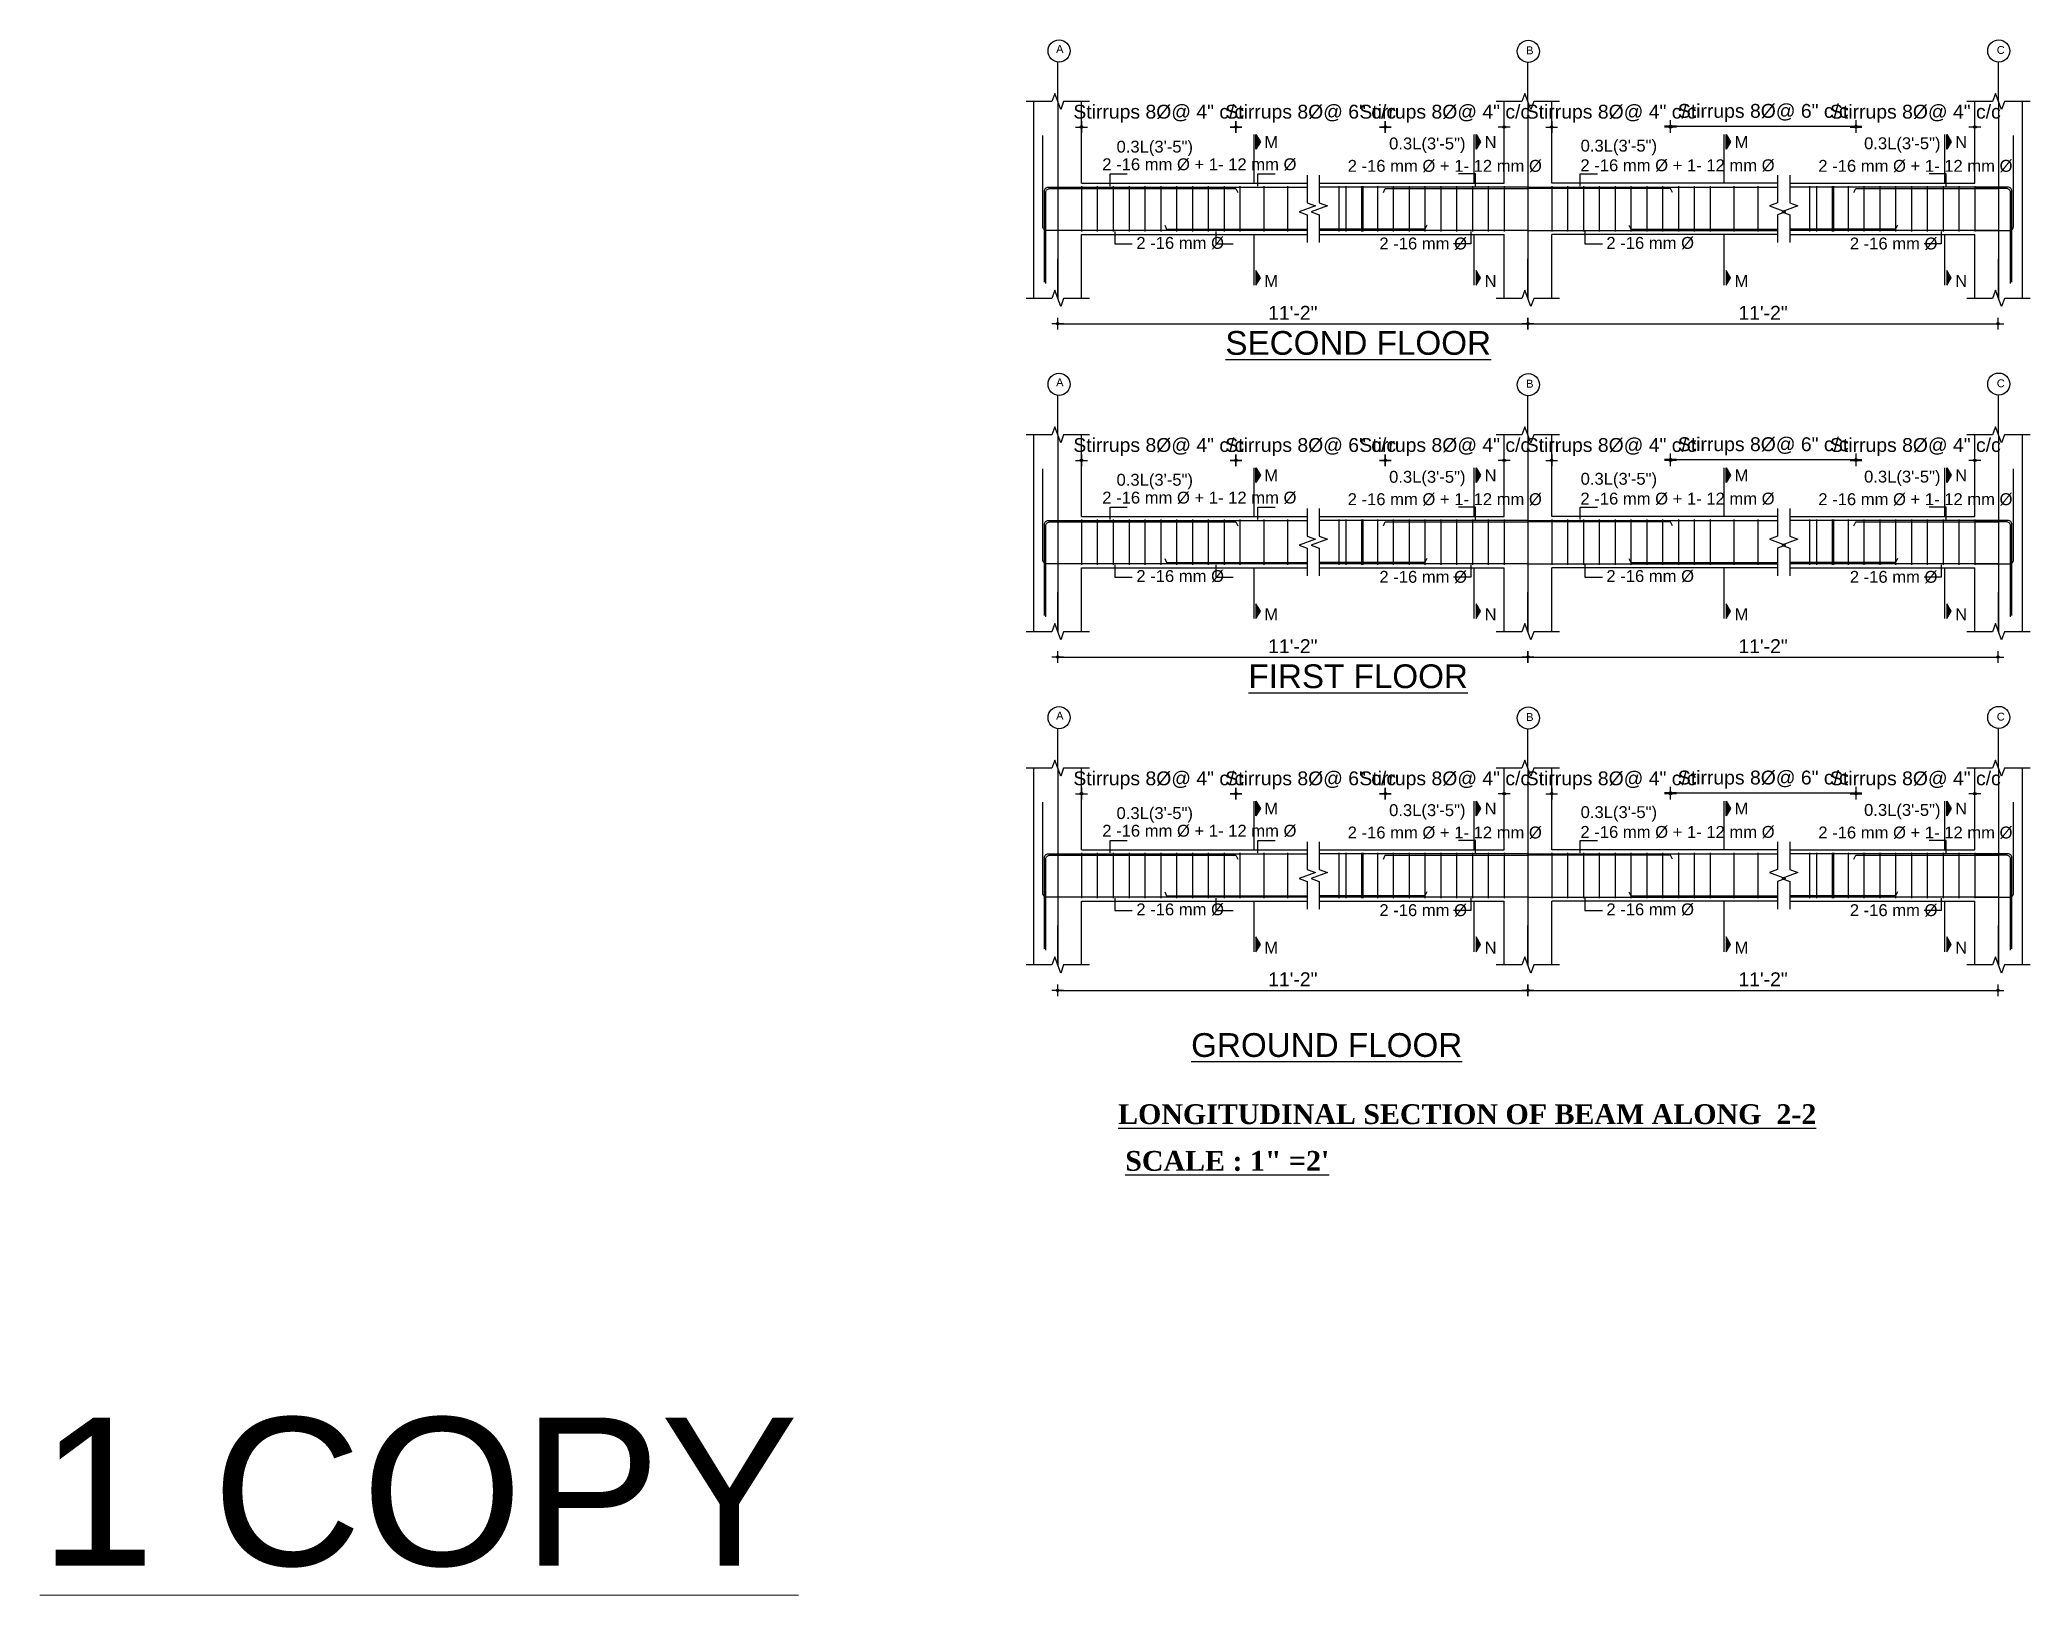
# Model space of a CAD drawing. Header units: inches. Extents: x 10143 to 33197, y -150 to 3760.
# Drawn here: x 13863 to 14868, y 2351 to 3137 of the extents above; entities that cross this region are included whole.
import ezdxf
from ezdxf.enums import TextEntityAlignment as Align

# ---------------------------------------------------------------- set-up
doc = ezdxf.new("R2010")
doc.units = ezdxf.units.IN
doc.header["$LTSCALE"] = 0.5
doc.header["$MEASUREMENT"] = 0
doc.header["$PDMODE"] = 66
doc.layers.add('DIMENSION', color=5, linetype='Continuous')
doc.layers.add('TEXT', color=220, linetype='Continuous', lineweight=9)
doc.styles.add('1.8', font='times.ttf', dxfattribs={"width": 0.8, "height": 6})
doc.styles.add('style1', font='arial.ttf', dxfattribs={"height": 7})
doc.dimstyles.new('1.4', dxfattribs={"dimscale": 0, "dimtxt": 6, "dimasz": 0.5, "dimexe": 2, "dimexo": 9, "dimgap": 2, "dimtad": 1, "dimdec": 0, "dimlfac": 0.5, "dimzin": 3, "dimdsep": 46, "dimlunit": 4, "dimtxsty": '1.8', "dimblk": 'DIM', "dimcen": 3, "dimdle": 3, "dimse1": 1, "dimse2": 1, "dimclrd": 256, "dimclre": 256, "dimclrt": 7, "dimadec": 1, "dimazin": 2, "dimtfac": 1, "dimtdec": 0, "dimtix": 1, "dimtofl": 0, "dimtmove": 2, "dimatfit": 3, "dimldrblk": 'ARW', "dimfxl": 2, "dimfrac": 2, "dimtolj": 2, "dimtzin": 0, "dimarcsym": 0})

msp = doc.modelspace()

# ---------------------------------------------------------------- texts
at = {"style": 'style1'}
for s, height, p in [('A', 4, (14375.8, 3129.9)), ('B', 4, (14613.1, 3129.2)), ('C', 4, (14850.7, 3129.4)), ('0.3L(3\'-5")', 6, (14406.3, 3079.6)), ('M', 6, (14480.9, 3081.9)), ('0.3L(3\'-5")', 6, (14543.9, 3081.2)), ('N', 6, (14592.1, 3081.9)), ('0.3L(3\'-5")', 6, (14640.6, 3080.1)), ('M', 6, (14718.3, 3081.9)), ('0.3L(3\'-5")', 6, (14783.7, 3081.3)), ('N', 6, (14829.7, 3081.9)), ('2 -16 mm %%C + 1- 12 mm %%C', 6, (14399.1, 3070.7)), ('2 -16 mm %%C + 1- 12 mm %%C', 6, (14523, 3069.9)), ('2 -16 mm %%C + 1- 12 mm %%C', 6, (14640.5, 3070.2)), ('2 -16 mm %%C + 1- 12 mm %%C', 6, (14760.6, 3069.9)), ('2 -16 mm %%C ', 6, (14416.3, 3031)), ('2 -16 mm %%C ', 6, (14539, 3030.7)), ('2 -16 mm %%C ', 6, (14653.6, 3031)), ('2 -16 mm %%C ', 6, (14776.5, 3030.7)), ('M', 6, (14480.9, 3011.8)), ('N', 6, (14592.1, 3011.8)), ('M', 6, (14718.3, 3011.8)), ('N', 6, (14829.7, 3011.8)), ('A', 4, (14375.8, 2961.6)), ('B', 4, (14613.1, 2960.9)), ('C', 4, (14850.7, 2961.1)), ('0.3L(3\'-5")', 6, (14406.3, 2911.4)), ('M', 6, (14480.9, 2913.6)), ('0.3L(3\'-5")', 6, (14543.9, 2912.9)), ('N', 6, (14592.1, 2913.6)), ('0.3L(3\'-5")', 6, (14640.6, 2911.9)), ('M', 6, (14718.3, 2913.6)), ('0.3L(3\'-5")', 6, (14783.7, 2913)), ('N', 6, (14829.7, 2913.6)), ('2 -16 mm %%C + 1- 12 mm %%C', 6, (14399.1, 2902.4)), ('2 -16 mm %%C + 1- 12 mm %%C', 6, (14523, 2901.6)), ('2 -16 mm %%C + 1- 12 mm %%C', 6, (14640.5, 2901.9)), ('2 -16 mm %%C + 1- 12 mm %%C', 6, (14760.6, 2901.6)), ('2 -16 mm %%C ', 6, (14416.3, 2862.8)), ('2 -16 mm %%C ', 6, (14539, 2862.4)), ('2 -16 mm %%C ', 6, (14653.6, 2862.8)), ('2 -16 mm %%C ', 6, (14776.5, 2862.4)), ('M', 6, (14480.9, 2843.5)), ('N', 6, (14592.1, 2843.5)), ('M', 6, (14718.3, 2843.5)), ('N', 6, (14829.7, 2843.5)), ('A', 4, (14375.8, 2793.3)), ('B', 4, (14613.1, 2792.6)), ('C', 4, (14850.7, 2792.8)), ('0.3L(3\'-5")', 6, (14406.3, 2743.1)), ('M', 6, (14480.9, 2745.4)), ('0.3L(3\'-5")', 6, (14543.9, 2744.6)), ('N', 6, (14592.1, 2745.4)), ('0.3L(3\'-5")', 6, (14640.6, 2743.6)), ('M', 6, (14718.3, 2745.4)), ('0.3L(3\'-5")', 6, (14783.7, 2744.7)), ('N', 6, (14829.7, 2745.4)), ('2 -16 mm %%C + 1- 12 mm %%C', 6, (14399.1, 2734.2)), ('2 -16 mm %%C + 1- 12 mm %%C', 6, (14523, 2733.3)), ('2 -16 mm %%C + 1- 12 mm %%C', 6, (14640.5, 2733.6)), ('2 -16 mm %%C + 1- 12 mm %%C', 6, (14760.6, 2733.3)), ('2 -16 mm %%C ', 6, (14416.3, 2694.5)), ('2 -16 mm %%C ', 6, (14539, 2694.1)), ('2 -16 mm %%C ', 6, (14653.6, 2694.5)), ('2 -16 mm %%C ', 6, (14776.5, 2694.1)), ('M', 6, (14480.9, 2675.2)), ('N', 6, (14592.1, 2675.2)), ('M', 6, (14718.3, 2675.2)), ('N', 6, (14829.7, 2675.2))]:
    msp.add_text(s, height=height, dxfattribs=at).set_placement(p)
for s, p in [('%%USECOND FLOOR', (14528.3, 2983.5)), ('%%UFIRST FLOOR', (14528.3, 2815.2)), ('%%UGROUND FLOOR', (14512.4, 2629))]:
    msp.add_text(s, height=12, dxfattribs=at).set_placement(p, align=Align.MIDDLE_CENTER)
at = {"char_height": 10, "width": 450.623, "attachment_point": 1, "style": 'style1'}
for s, insert in [('{\\fTimes New Roman|b1|i0|c0|p18;\\LLONGITUDINAL SECTION OF BEAM ALONG  2-2}', (14407.1, 2599.1)), ('{\\fTimes New Roman|b1|i0|c0|p18;\\LSCALE : 1" =2\'}', (14410.7, 2575.5))]:
    msp.add_mtext(s, dxfattribs=dict(at, insert=insert))
at = {"layer": 'TEXT', "linetype": 'Continuous', "ltscale": 48, "insert": (14245.7, 2440.9), "char_height": 49.838, "width": 482.272, "attachment_point": 3, "style": 'style1'}
msp.add_mtext('{\\fArial TUR|b0|i0|c162|p34;\\H1.5x;\\L\\C7;1 COPY}', dxfattribs=at)

# ---------------------------------------------------------------- blocks, each defined once
blk = doc.blocks.new('DIM')
at = {"layer": 'DIMENSION'}
h = blk.add_hatch(color=256, dxfattribs=at)
h.paths.add_polyline_path([(0, 1.3), (0, 0), (1.3, 0, 0.414214)])
h.paths.add_polyline_path([(1.3, 0), (0, 0), (0, -1.3, 0.414214)])
h.paths.add_polyline_path([(0, 0), (-1.3, 0, 0.414214), (0, -1.3)])
h.paths.add_polyline_path([(0, 1.3, 0.414214), (-1.3, 0), (0, 0)])
for p, q in [((-6, 0), (6, 0)), ((0, 6), (0, -6))]:
    blk.add_line(p, q, dxfattribs=at)
blk.add_circle((0, 0), 1.28, dxfattribs=at)
blk = doc.blocks.new('*D2437')
at = {"lineweight": -2, "transparency": 16777216}
for p, q in [((14388.1, 2755.9), (14387.6, 2755.9)), ((14467.1, 2755.9), (14467.6, 2755.9))]:
    blk.add_line(p, q, dxfattribs=at)
at = {"layer": 'Defpoints', "color": 0, "transparency": 16777216}
for p in [(14466.6, 2755.9), (14388.6, 2744), (14466.6, 2739.4)]:
    blk.add_point(p, dxfattribs=at)
at = {"lineweight": -2, "transparency": 16777216, "xscale": 0.5, "yscale": 0.5, "zscale": 0.5}
blk.add_blockref('DIM', (14388.6, 2755.9), dxfattribs=at)
at = {"lineweight": -2, "transparency": 16777216, "xscale": 0.5, "yscale": 0.5, "zscale": 0.5, "rotation": 180}
blk.add_blockref('DIM', (14466.6, 2755.9), dxfattribs=at)
at = {"color": 7, "transparency": 16777216, "insert": (14427.6, 2762.6), "char_height": 7, "attachment_point": 5, "style": 'style1'}
blk.add_mtext('\\A2;Stirrups 8%%C@ 4" c/c', dxfattribs=at)
blk = doc.blocks.new('ARW')
at = {"layer": 'DIMENSION'}
blk.add_lwpolyline([(-0.5, 0, 0, 3, 0), (-5.5, 0, 0, 0, 0), (-0.5, 0, 0, 0, 0)], format="xyseb", dxfattribs=at)
blk = doc.blocks.new('*D2438')
at = {"lineweight": -2, "transparency": 16777216}
for p, q in [((14466.1, 2755.9), (14465.6, 2755.9)), ((14542.5, 2755.9), (14543, 2755.9))]:
    blk.add_line(p, q, dxfattribs=at)
at = {"layer": 'Defpoints', "color": 0, "transparency": 16777216}
for p in [(14542, 2755.9), (14466.6, 2739.4), (14542, 2724.9)]:
    blk.add_point(p, dxfattribs=at)
at = {"lineweight": -2, "transparency": 16777216, "xscale": 0.5, "yscale": 0.5, "zscale": 0.5}
blk.add_blockref('DIM', (14466.6, 2755.9), dxfattribs=at)
at = {"lineweight": -2, "transparency": 16777216, "xscale": 0.5, "yscale": 0.5, "zscale": 0.5, "rotation": 180}
blk.add_blockref('DIM', (14542, 2755.9), dxfattribs=at)
at = {"color": 7, "transparency": 16777216, "insert": (14504.3, 2762.6), "char_height": 7, "attachment_point": 5, "style": 'style1'}
blk.add_mtext('\\A2;Stirrups 8%%C@ 6" c/c', dxfattribs=at)
blk = doc.blocks.new('*D2439')
at = {"lineweight": -2, "transparency": 16777216}
for p, q in [((14541.5, 2755.9), (14541, 2755.9)), ((14602.5, 2755.9), (14603, 2755.9))]:
    blk.add_line(p, q, dxfattribs=at)
at = {"layer": 'Defpoints', "color": 0, "transparency": 16777216}
for p in [(14602, 2755.9), (14602, 2742.4), (14542, 2724.9)]:
    blk.add_point(p, dxfattribs=at)
at = {"lineweight": -2, "transparency": 16777216, "xscale": 0.5, "yscale": 0.5, "zscale": 0.5}
blk.add_blockref('DIM', (14542, 2755.9), dxfattribs=at)
at = {"lineweight": -2, "transparency": 16777216, "xscale": 0.5, "yscale": 0.5, "zscale": 0.5, "rotation": 180}
blk.add_blockref('DIM', (14602, 2755.9), dxfattribs=at)
at = {"color": 7, "transparency": 16777216, "insert": (14572, 2762.6), "char_height": 7, "attachment_point": 5, "style": 'style1'}
blk.add_mtext('\\A2;Stirrups 8%%C@ 4" c/c', dxfattribs=at)
blk = doc.blocks.new('*D2440')
at = {"lineweight": -2, "transparency": 16777216}
for p, q in [((14625.5, 2755.9), (14625, 2755.9)), ((14686.5, 2755.9), (14687, 2755.9))]:
    blk.add_line(p, q, dxfattribs=at)
at = {"layer": 'Defpoints', "color": 0, "transparency": 16777216}
for p in [(14626, 2755.9), (14626, 2742.4), (14686, 2724.9)]:
    blk.add_point(p, dxfattribs=at)
at = {"lineweight": -2, "transparency": 16777216, "xscale": 0.5, "yscale": 0.5, "zscale": 0.5}
blk.add_blockref('DIM', (14626, 2755.9), dxfattribs=at)
at = {"lineweight": -2, "transparency": 16777216, "xscale": 0.5, "yscale": 0.5, "zscale": 0.5, "rotation": 180}
blk.add_blockref('DIM', (14686, 2755.9), dxfattribs=at)
at = {"color": 7, "transparency": 16777216, "insert": (14656, 2762.6), "char_height": 7, "attachment_point": 5, "style": 'style1'}
blk.add_mtext('\\A2;Stirrups 8%%C@ 4" c/c', dxfattribs=at)
blk = doc.blocks.new('*D2441')
at = {"lineweight": -2, "transparency": 16777216}
for p, q in [((14779.1, 2755.9), (14778.6, 2755.9)), ((14840.1, 2755.9), (14840.6, 2755.9))]:
    blk.add_line(p, q, dxfattribs=at)
at = {"layer": 'Defpoints', "color": 0, "transparency": 16777216}
for p in [(14839.6, 2755.9), (14839.6, 2742.4), (14779.6, 2724.9)]:
    blk.add_point(p, dxfattribs=at)
at = {"lineweight": -2, "transparency": 16777216, "xscale": 0.5, "yscale": 0.5, "zscale": 0.5}
blk.add_blockref('DIM', (14779.6, 2755.9), dxfattribs=at)
at = {"lineweight": -2, "transparency": 16777216, "xscale": 0.5, "yscale": 0.5, "zscale": 0.5, "rotation": 180}
blk.add_blockref('DIM', (14839.6, 2755.9), dxfattribs=at)
at = {"color": 7, "transparency": 16777216, "insert": (14809.6, 2762.6), "char_height": 7, "attachment_point": 5, "style": 'style1'}
blk.add_mtext('\\A2;Stirrups 8%%C@ 4" c/c', dxfattribs=at)
blk = doc.blocks.new('*D2444')
at = {"lineweight": -2, "transparency": 16777216}
blk.add_line((14686.5, 2756.3), (14779.1, 2756.3), dxfattribs=at)
at = {"layer": 'Defpoints', "color": 0, "transparency": 16777216}
for p in [(14779.6, 2756.3), (14686, 2724.9), (14779.6, 2724.9)]:
    blk.add_point(p, dxfattribs=at)
at = {"lineweight": -2, "transparency": 16777216, "xscale": 0.5, "yscale": 0.5, "zscale": 0.5, "rotation": 180}
blk.add_blockref('DIM', (14686, 2756.3), dxfattribs=at)
at = {"lineweight": -2, "transparency": 16777216, "xscale": 0.5, "yscale": 0.5, "zscale": 0.5}
blk.add_blockref('DIM', (14779.6, 2756.3), dxfattribs=at)
at = {"color": 7, "transparency": 16777216, "insert": (14732.8, 2763), "char_height": 7, "attachment_point": 5, "style": 'style1'}
blk.add_mtext('\\A2;Stirrups 8%%C@ 6" c/c', dxfattribs=at)
blk = doc.blocks.new('*D2429')
at = {"lineweight": -2, "transparency": 16777216}
blk.add_line((14377.1, 2656.6), (14613.5, 2656.6), dxfattribs=at)
at = {"layer": 'Defpoints', "color": 0, "transparency": 16777216}
for p in [(14376.6, 2669.5), (14614, 2669.5), (14614, 2656.6)]:
    blk.add_point(p, dxfattribs=at)
at = {"lineweight": -2, "transparency": 16777216, "xscale": 0.5, "yscale": 0.5, "zscale": 0.5, "rotation": 180}
blk.add_blockref('DIM', (14376.6, 2656.6), dxfattribs=at)
at = {"lineweight": -2, "transparency": 16777216, "xscale": 0.5, "yscale": 0.5, "zscale": 0.5}
blk.add_blockref('DIM', (14614, 2656.6), dxfattribs=at)
at = {"color": 7, "transparency": 16777216, "insert": (14495.3, 2662.2), "char_height": 7, "attachment_point": 5, "style": 'style1'}
blk.add_mtext('\\A2;11\'-2"', dxfattribs=at)
blk = doc.blocks.new('*D2430')
at = {"lineweight": -2, "transparency": 16777216}
blk.add_line((14614.5, 2656.6), (14850.8, 2656.6), dxfattribs=at)
at = {"layer": 'Defpoints', "color": 0, "transparency": 16777216}
for p in [(14614, 2669.5), (14851.3, 2669.5), (14851.3, 2656.6)]:
    blk.add_point(p, dxfattribs=at)
at = {"lineweight": -2, "transparency": 16777216, "xscale": 0.5, "yscale": 0.5, "zscale": 0.5, "rotation": 180}
blk.add_blockref('DIM', (14614, 2656.6), dxfattribs=at)
at = {"lineweight": -2, "transparency": 16777216, "xscale": 0.5, "yscale": 0.5, "zscale": 0.5}
blk.add_blockref('DIM', (14851.3, 2656.6), dxfattribs=at)
at = {"color": 7, "transparency": 16777216, "insert": (14732.7, 2662.2), "char_height": 7, "attachment_point": 5, "style": 'style1'}
blk.add_mtext('\\A2;{\\fArial TUR|b0|i0|c162|p34;11\'-}2{\\fArial TUR|b0|i0|c162|p34;"}', dxfattribs=at)
blk = doc.blocks.new('*D2431')
at = {"lineweight": -2, "transparency": 16777216}
for p, q in [((14388.1, 2924.2), (14387.6, 2924.2)), ((14467.1, 2924.2), (14467.6, 2924.2))]:
    blk.add_line(p, q, dxfattribs=at)
at = {"layer": 'Defpoints', "color": 0, "transparency": 16777216}
for p in [(14466.6, 2924.2), (14388.6, 2912.3), (14466.6, 2907.7)]:
    blk.add_point(p, dxfattribs=at)
at = {"lineweight": -2, "transparency": 16777216, "xscale": 0.5, "yscale": 0.5, "zscale": 0.5}
blk.add_blockref('DIM', (14388.6, 2924.2), dxfattribs=at)
at = {"lineweight": -2, "transparency": 16777216, "xscale": 0.5, "yscale": 0.5, "zscale": 0.5, "rotation": 180}
blk.add_blockref('DIM', (14466.6, 2924.2), dxfattribs=at)
at = {"color": 7, "transparency": 16777216, "insert": (14427.6, 2930.9), "char_height": 7, "attachment_point": 5, "style": 'style1'}
blk.add_mtext('\\A2;Stirrups 8%%C@ 4" c/c', dxfattribs=at)
blk = doc.blocks.new('*D2432')
at = {"lineweight": -2, "transparency": 16777216}
for p, q in [((14466.1, 2924.2), (14465.6, 2924.2)), ((14542.5, 2924.2), (14543, 2924.2))]:
    blk.add_line(p, q, dxfattribs=at)
at = {"layer": 'Defpoints', "color": 0, "transparency": 16777216}
for p in [(14542, 2924.2), (14466.6, 2907.7), (14542, 2893.2)]:
    blk.add_point(p, dxfattribs=at)
at = {"lineweight": -2, "transparency": 16777216, "xscale": 0.5, "yscale": 0.5, "zscale": 0.5}
blk.add_blockref('DIM', (14466.6, 2924.2), dxfattribs=at)
at = {"lineweight": -2, "transparency": 16777216, "xscale": 0.5, "yscale": 0.5, "zscale": 0.5, "rotation": 180}
blk.add_blockref('DIM', (14542, 2924.2), dxfattribs=at)
at = {"color": 7, "transparency": 16777216, "insert": (14504.3, 2930.9), "char_height": 7, "attachment_point": 5, "style": 'style1'}
blk.add_mtext('\\A2;Stirrups 8%%C@ 6" c/c', dxfattribs=at)
blk = doc.blocks.new('*D2433')
at = {"lineweight": -2, "transparency": 16777216}
for p, q in [((14541.5, 2924.2), (14541, 2924.2)), ((14602.5, 2924.2), (14603, 2924.2))]:
    blk.add_line(p, q, dxfattribs=at)
at = {"layer": 'Defpoints', "color": 0, "transparency": 16777216}
for p in [(14602, 2924.2), (14602, 2910.7), (14542, 2893.2)]:
    blk.add_point(p, dxfattribs=at)
at = {"lineweight": -2, "transparency": 16777216, "xscale": 0.5, "yscale": 0.5, "zscale": 0.5}
blk.add_blockref('DIM', (14542, 2924.2), dxfattribs=at)
at = {"lineweight": -2, "transparency": 16777216, "xscale": 0.5, "yscale": 0.5, "zscale": 0.5, "rotation": 180}
blk.add_blockref('DIM', (14602, 2924.2), dxfattribs=at)
at = {"color": 7, "transparency": 16777216, "insert": (14572, 2930.9), "char_height": 7, "attachment_point": 5, "style": 'style1'}
blk.add_mtext('\\A2;Stirrups 8%%C@ 4" c/c', dxfattribs=at)
blk = doc.blocks.new('*D2434')
at = {"lineweight": -2, "transparency": 16777216}
for p, q in [((14625.5, 2924.2), (14625, 2924.2)), ((14686.5, 2924.2), (14687, 2924.2))]:
    blk.add_line(p, q, dxfattribs=at)
at = {"layer": 'Defpoints', "color": 0, "transparency": 16777216}
for p in [(14626, 2924.2), (14626, 2910.7), (14686, 2893.2)]:
    blk.add_point(p, dxfattribs=at)
at = {"lineweight": -2, "transparency": 16777216, "xscale": 0.5, "yscale": 0.5, "zscale": 0.5}
blk.add_blockref('DIM', (14626, 2924.2), dxfattribs=at)
at = {"lineweight": -2, "transparency": 16777216, "xscale": 0.5, "yscale": 0.5, "zscale": 0.5, "rotation": 180}
blk.add_blockref('DIM', (14686, 2924.2), dxfattribs=at)
at = {"color": 7, "transparency": 16777216, "insert": (14656, 2930.9), "char_height": 7, "attachment_point": 5, "style": 'style1'}
blk.add_mtext('\\A2;Stirrups 8%%C@ 4" c/c', dxfattribs=at)
blk = doc.blocks.new('*D2435')
at = {"lineweight": -2, "transparency": 16777216}
for p, q in [((14779.1, 2924.2), (14778.6, 2924.2)), ((14840.1, 2924.2), (14840.6, 2924.2))]:
    blk.add_line(p, q, dxfattribs=at)
at = {"layer": 'Defpoints', "color": 0, "transparency": 16777216}
for p in [(14839.6, 2924.2), (14839.6, 2910.7), (14779.6, 2893.2)]:
    blk.add_point(p, dxfattribs=at)
at = {"lineweight": -2, "transparency": 16777216, "xscale": 0.5, "yscale": 0.5, "zscale": 0.5}
blk.add_blockref('DIM', (14779.6, 2924.2), dxfattribs=at)
at = {"lineweight": -2, "transparency": 16777216, "xscale": 0.5, "yscale": 0.5, "zscale": 0.5, "rotation": 180}
blk.add_blockref('DIM', (14839.6, 2924.2), dxfattribs=at)
at = {"color": 7, "transparency": 16777216, "insert": (14809.6, 2930.9), "char_height": 7, "attachment_point": 5, "style": 'style1'}
blk.add_mtext('\\A2;Stirrups 8%%C@ 4" c/c', dxfattribs=at)
blk = doc.blocks.new('*D2443')
at = {"lineweight": -2, "transparency": 16777216}
blk.add_line((14686.5, 2924.6), (14779.1, 2924.6), dxfattribs=at)
at = {"layer": 'Defpoints', "color": 0, "transparency": 16777216}
for p in [(14779.6, 2924.6), (14686, 2893.2), (14779.6, 2893.2)]:
    blk.add_point(p, dxfattribs=at)
at = {"lineweight": -2, "transparency": 16777216, "xscale": 0.5, "yscale": 0.5, "zscale": 0.5, "rotation": 180}
blk.add_blockref('DIM', (14686, 2924.6), dxfattribs=at)
at = {"lineweight": -2, "transparency": 16777216, "xscale": 0.5, "yscale": 0.5, "zscale": 0.5}
blk.add_blockref('DIM', (14779.6, 2924.6), dxfattribs=at)
at = {"color": 7, "transparency": 16777216, "insert": (14732.8, 2931.3), "char_height": 7, "attachment_point": 5, "style": 'style1'}
blk.add_mtext('\\A2;Stirrups 8%%C@ 6" c/c', dxfattribs=at)
blk = doc.blocks.new('*D2428')
at = {"lineweight": -2, "transparency": 16777216}
blk.add_line((14377.1, 2824.9), (14613.5, 2824.9), dxfattribs=at)
at = {"layer": 'Defpoints', "color": 0, "transparency": 16777216}
for p in [(14376.6, 2837.7), (14614, 2837.7), (14614, 2824.9)]:
    blk.add_point(p, dxfattribs=at)
at = {"lineweight": -2, "transparency": 16777216, "xscale": 0.5, "yscale": 0.5, "zscale": 0.5, "rotation": 180}
blk.add_blockref('DIM', (14376.6, 2824.9), dxfattribs=at)
at = {"lineweight": -2, "transparency": 16777216, "xscale": 0.5, "yscale": 0.5, "zscale": 0.5}
blk.add_blockref('DIM', (14614, 2824.9), dxfattribs=at)
at = {"color": 7, "transparency": 16777216, "insert": (14495.3, 2830.4), "char_height": 7, "attachment_point": 5, "style": 'style1'}
blk.add_mtext('\\A2;11\'-2"', dxfattribs=at)
blk = doc.blocks.new('*D2436')
at = {"lineweight": -2, "transparency": 16777216}
blk.add_line((14614.5, 2824.9), (14850.8, 2824.9), dxfattribs=at)
at = {"layer": 'Defpoints', "color": 0, "transparency": 16777216}
for p in [(14614, 2837.7), (14851.3, 2837.7), (14851.3, 2824.9)]:
    blk.add_point(p, dxfattribs=at)
at = {"lineweight": -2, "transparency": 16777216, "xscale": 0.5, "yscale": 0.5, "zscale": 0.5, "rotation": 180}
blk.add_blockref('DIM', (14614, 2824.9), dxfattribs=at)
at = {"lineweight": -2, "transparency": 16777216, "xscale": 0.5, "yscale": 0.5, "zscale": 0.5}
blk.add_blockref('DIM', (14851.3, 2824.9), dxfattribs=at)
at = {"color": 7, "transparency": 16777216, "insert": (14732.7, 2830.4), "char_height": 7, "attachment_point": 5, "style": 'style1'}
blk.add_mtext('\\A2;{\\fArial TUR|b0|i0|c162|p34;11\'-}2{\\fArial TUR|b0|i0|c162|p34;"}', dxfattribs=at)
blk = doc.blocks.new('*D2424')
at = {"lineweight": -2, "transparency": 16777216}
for p, q in [((14388.1, 3092.5), (14387.6, 3092.5)), ((14467.1, 3092.5), (14467.6, 3092.5))]:
    blk.add_line(p, q, dxfattribs=at)
at = {"layer": 'Defpoints', "color": 0, "transparency": 16777216}
for p in [(14466.6, 3092.5), (14388.6, 3080.6), (14466.6, 3076)]:
    blk.add_point(p, dxfattribs=at)
at = {"lineweight": -2, "transparency": 16777216, "xscale": 0.5, "yscale": 0.5, "zscale": 0.5}
blk.add_blockref('DIM', (14388.6, 3092.5), dxfattribs=at)
at = {"lineweight": -2, "transparency": 16777216, "xscale": 0.5, "yscale": 0.5, "zscale": 0.5, "rotation": 180}
blk.add_blockref('DIM', (14466.6, 3092.5), dxfattribs=at)
at = {"color": 7, "transparency": 16777216, "insert": (14427.6, 3099.2), "char_height": 7, "attachment_point": 5, "style": 'style1'}
blk.add_mtext('\\A2;Stirrups 8%%C@ 4" c/c', dxfattribs=at)
blk = doc.blocks.new('*D2425')
at = {"lineweight": -2, "transparency": 16777216}
for p, q in [((14466.1, 3092.5), (14465.6, 3092.5)), ((14542.5, 3092.5), (14543, 3092.5))]:
    blk.add_line(p, q, dxfattribs=at)
at = {"layer": 'Defpoints', "color": 0, "transparency": 16777216}
for p in [(14542, 3092.5), (14466.6, 3076), (14542, 3061.5)]:
    blk.add_point(p, dxfattribs=at)
at = {"lineweight": -2, "transparency": 16777216, "xscale": 0.5, "yscale": 0.5, "zscale": 0.5}
blk.add_blockref('DIM', (14466.6, 3092.5), dxfattribs=at)
at = {"lineweight": -2, "transparency": 16777216, "xscale": 0.5, "yscale": 0.5, "zscale": 0.5, "rotation": 180}
blk.add_blockref('DIM', (14542, 3092.5), dxfattribs=at)
at = {"color": 7, "transparency": 16777216, "insert": (14504.3, 3099.2), "char_height": 7, "attachment_point": 5, "style": 'style1'}
blk.add_mtext('\\A2;Stirrups 8%%C@ 6" c/c', dxfattribs=at)
blk = doc.blocks.new('*D2426')
at = {"lineweight": -2, "transparency": 16777216}
for p, q in [((14541.5, 3092.5), (14541, 3092.5)), ((14602.5, 3092.5), (14603, 3092.5))]:
    blk.add_line(p, q, dxfattribs=at)
at = {"layer": 'Defpoints', "color": 0, "transparency": 16777216}
for p in [(14602, 3092.5), (14602, 3079), (14542, 3061.5)]:
    blk.add_point(p, dxfattribs=at)
at = {"lineweight": -2, "transparency": 16777216, "xscale": 0.5, "yscale": 0.5, "zscale": 0.5}
blk.add_blockref('DIM', (14542, 3092.5), dxfattribs=at)
at = {"lineweight": -2, "transparency": 16777216, "xscale": 0.5, "yscale": 0.5, "zscale": 0.5, "rotation": 180}
blk.add_blockref('DIM', (14602, 3092.5), dxfattribs=at)
at = {"color": 7, "transparency": 16777216, "insert": (14572, 3099.2), "char_height": 7, "attachment_point": 5, "style": 'style1'}
blk.add_mtext('\\A2;Stirrups 8%%C@ 4" c/c', dxfattribs=at)
blk = doc.blocks.new('*D2427')
at = {"lineweight": -2, "transparency": 16777216}
for p, q in [((14625.5, 3092.5), (14625, 3092.5)), ((14686.5, 3092.5), (14687, 3092.5))]:
    blk.add_line(p, q, dxfattribs=at)
at = {"layer": 'Defpoints', "color": 0, "transparency": 16777216}
for p in [(14626, 3092.5), (14626, 3079), (14686, 3061.5)]:
    blk.add_point(p, dxfattribs=at)
at = {"lineweight": -2, "transparency": 16777216, "xscale": 0.5, "yscale": 0.5, "zscale": 0.5}
blk.add_blockref('DIM', (14626, 3092.5), dxfattribs=at)
at = {"lineweight": -2, "transparency": 16777216, "xscale": 0.5, "yscale": 0.5, "zscale": 0.5, "rotation": 180}
blk.add_blockref('DIM', (14686, 3092.5), dxfattribs=at)
at = {"color": 7, "transparency": 16777216, "insert": (14656, 3099.2), "char_height": 7, "attachment_point": 5, "style": 'style1'}
blk.add_mtext('\\A2;Stirrups 8%%C@ 4" c/c', dxfattribs=at)
blk = doc.blocks.new('*D2421')
at = {"lineweight": -2, "transparency": 16777216}
for p, q in [((14779.1, 3092.5), (14778.6, 3092.5)), ((14840.1, 3092.5), (14840.6, 3092.5))]:
    blk.add_line(p, q, dxfattribs=at)
at = {"layer": 'Defpoints', "color": 0, "transparency": 16777216}
for p in [(14839.6, 3092.5), (14839.6, 3079), (14779.6, 3061.5)]:
    blk.add_point(p, dxfattribs=at)
at = {"lineweight": -2, "transparency": 16777216, "xscale": 0.5, "yscale": 0.5, "zscale": 0.5}
blk.add_blockref('DIM', (14779.6, 3092.5), dxfattribs=at)
at = {"lineweight": -2, "transparency": 16777216, "xscale": 0.5, "yscale": 0.5, "zscale": 0.5, "rotation": 180}
blk.add_blockref('DIM', (14839.6, 3092.5), dxfattribs=at)
at = {"color": 7, "transparency": 16777216, "insert": (14809.6, 3099.2), "char_height": 7, "attachment_point": 5, "style": 'style1'}
blk.add_mtext('\\A2;Stirrups 8%%C@ 4" c/c', dxfattribs=at)
blk = doc.blocks.new('*D2442')
at = {"lineweight": -2, "transparency": 16777216}
blk.add_line((14686.5, 3092.9), (14779.1, 3092.9), dxfattribs=at)
at = {"layer": 'Defpoints', "color": 0, "transparency": 16777216}
for p in [(14779.6, 3092.9), (14686, 3061.5), (14779.6, 3061.5)]:
    blk.add_point(p, dxfattribs=at)
at = {"lineweight": -2, "transparency": 16777216, "xscale": 0.5, "yscale": 0.5, "zscale": 0.5, "rotation": 180}
blk.add_blockref('DIM', (14686, 3092.9), dxfattribs=at)
at = {"lineweight": -2, "transparency": 16777216, "xscale": 0.5, "yscale": 0.5, "zscale": 0.5}
blk.add_blockref('DIM', (14779.6, 3092.9), dxfattribs=at)
at = {"color": 7, "transparency": 16777216, "insert": (14732.8, 3099.6), "char_height": 7, "attachment_point": 5, "style": 'style1'}
blk.add_mtext('\\A2;Stirrups 8%%C@ 6" c/c', dxfattribs=at)
blk = doc.blocks.new('*D2422')
at = {"lineweight": -2, "transparency": 16777216}
blk.add_line((14377.1, 2993.2), (14613.5, 2993.2), dxfattribs=at)
at = {"layer": 'Defpoints', "color": 0, "transparency": 16777216}
for p in [(14376.6, 3006), (14614, 3006), (14614, 2993.2)]:
    blk.add_point(p, dxfattribs=at)
at = {"lineweight": -2, "transparency": 16777216, "xscale": 0.5, "yscale": 0.5, "zscale": 0.5, "rotation": 180}
blk.add_blockref('DIM', (14376.6, 2993.2), dxfattribs=at)
at = {"lineweight": -2, "transparency": 16777216, "xscale": 0.5, "yscale": 0.5, "zscale": 0.5}
blk.add_blockref('DIM', (14614, 2993.2), dxfattribs=at)
at = {"color": 7, "transparency": 16777216, "insert": (14495.3, 2998.7), "char_height": 7, "attachment_point": 5, "style": 'style1'}
blk.add_mtext('\\A2;11\'-2"', dxfattribs=at)
blk = doc.blocks.new('*D2423')
at = {"lineweight": -2, "transparency": 16777216}
blk.add_line((14614.5, 2993.2), (14850.8, 2993.2), dxfattribs=at)
at = {"layer": 'Defpoints', "color": 0, "transparency": 16777216}
for p in [(14614, 3006), (14851.3, 3006), (14851.3, 2993.2)]:
    blk.add_point(p, dxfattribs=at)
at = {"lineweight": -2, "transparency": 16777216, "xscale": 0.5, "yscale": 0.5, "zscale": 0.5, "rotation": 180}
blk.add_blockref('DIM', (14614, 2993.2), dxfattribs=at)
at = {"lineweight": -2, "transparency": 16777216, "xscale": 0.5, "yscale": 0.5, "zscale": 0.5}
blk.add_blockref('DIM', (14851.3, 2993.2), dxfattribs=at)
at = {"color": 7, "transparency": 16777216, "insert": (14732.7, 2998.7), "char_height": 7, "attachment_point": 5, "style": 'style1'}
blk.add_mtext('\\A2;{\\fArial TUR|b0|i0|c162|p34;11\'-}2{\\fArial TUR|b0|i0|c162|p34;"}', dxfattribs=at)

# ---------------------------------------------------------------- dimensions: what is measured, and where the dimension line sits
for base, p1, p2, text, picture, middle in [((14466.6, 3092.5), (14388.6, 3080.6), (14466.6, 3076), 'Stirrups 8%%C@ 4" c/c', '*D2424', (14427.6, 3099.2)), ((14542, 3092.5), (14466.6, 3076), (14542, 3061.5), 'Stirrups 8%%C@ 6" c/c', '*D2425', (14504.3, 3099.2)), ((14602, 3092.5), (14542, 3061.5), (14602, 3079), 'Stirrups 8%%C@ 4" c/c', '*D2426', (14572, 3099.2)), ((14779.6, 3092.9), (14686, 3061.5), (14779.6, 3061.5), 'Stirrups 8%%C@ 6" c/c', '*D2442', (14732.8, 3099.6)), ((14839.6, 3092.5), (14779.6, 3061.5), (14839.6, 3079), 'Stirrups 8%%C@ 4" c/c', '*D2421', (14809.6, 3099.2)), ((14614, 2993.2), (14376.6, 3006), (14614, 3006), '11\'-2"', '*D2422', (14495.3, 2998.7)), ((14851.3, 2993.2), (14614, 3006), (14851.3, 3006), '{\\fArial TUR|b0|i0|c162|p34;11\'-}2{\\fArial TUR|b0|i0|c162|p34;"}', '*D2423', (14732.7, 2998.7)), ((14466.6, 2924.2), (14388.6, 2912.3), (14466.6, 2907.7), 'Stirrups 8%%C@ 4" c/c', '*D2431', (14427.6, 2930.9)), ((14542, 2924.2), (14466.6, 2907.7), (14542, 2893.2), 'Stirrups 8%%C@ 6" c/c', '*D2432', (14504.3, 2930.9)), ((14602, 2924.2), (14542, 2893.2), (14602, 2910.7), 'Stirrups 8%%C@ 4" c/c', '*D2433', (14572, 2930.9)), ((14779.6, 2924.6), (14686, 2893.2), (14779.6, 2893.2), 'Stirrups 8%%C@ 6" c/c', '*D2443', (14732.8, 2931.3)), ((14839.6, 2924.2), (14779.6, 2893.2), (14839.6, 2910.7), 'Stirrups 8%%C@ 4" c/c', '*D2435', (14809.6, 2930.9)), ((14614, 2824.9), (14376.6, 2837.7), (14614, 2837.7), '11\'-2"', '*D2428', (14495.3, 2830.4)), ((14851.3, 2824.9), (14614, 2837.7), (14851.3, 2837.7), '{\\fArial TUR|b0|i0|c162|p34;11\'-}2{\\fArial TUR|b0|i0|c162|p34;"}', '*D2436', (14732.7, 2830.4)), ((14466.6, 2755.9), (14388.6, 2744), (14466.6, 2739.4), 'Stirrups 8%%C@ 4" c/c', '*D2437', (14427.6, 2762.6)), ((14542, 2755.9), (14466.6, 2739.4), (14542, 2724.9), 'Stirrups 8%%C@ 6" c/c', '*D2438', (14504.3, 2762.6)), ((14602, 2755.9), (14542, 2724.9), (14602, 2742.4), 'Stirrups 8%%C@ 4" c/c', '*D2439', (14572, 2762.6)), ((14779.6, 2756.3), (14686, 2724.9), (14779.6, 2724.9), 'Stirrups 8%%C@ 6" c/c', '*D2444', (14732.8, 2763)), ((14839.6, 2755.9), (14779.6, 2724.9), (14839.6, 2742.4), 'Stirrups 8%%C@ 4" c/c', '*D2441', (14809.6, 2762.6)), ((14614, 2656.6), (14376.6, 2669.5), (14614, 2669.5), '11\'-2"', '*D2429', (14495.3, 2662.2)), ((14851.3, 2656.6), (14614, 2669.5), (14851.3, 2669.5), '{\\fArial TUR|b0|i0|c162|p34;11\'-}2{\\fArial TUR|b0|i0|c162|p34;"}', '*D2430', (14732.7, 2662.2))]:
    dim = msp.add_linear_dim(base=base, p1=p1, p2=p2, text=text, dimstyle='1.4', override={"dimscale": 1, "dimtxsty": 'style1'})
    dim.commit()
    dim.dimension.update_dxf_attribs({"geometry": picture, "text_midpoint": middle})
for base, p1, p2, picture, middle in [((14626, 3092.5), (14686, 3061.5), (14626, 3079), '*D2427', (14656, 3099.2)), ((14626, 2924.2), (14686, 2893.2), (14626, 2910.7), '*D2434', (14656, 2930.9)), ((14626, 2755.9), (14686, 2724.9), (14626, 2742.4), '*D2440', (14656, 2762.6))]:
    dim = msp.add_linear_dim(base=base, p1=p1, p2=p2, angle=180, text='Stirrups 8%%C@ 4" c/c', dimstyle='1.4', override={"dimscale": 1, "dimtxsty": 'style1'})
    dim.commit()
    dim.dimension.update_dxf_attribs({"geometry": picture, "text_midpoint": middle})

# ---------------------------------------------------------------- hatches: boundary and pattern name
for points in [[(14476.6, 3088.8), (14476.6, 3081.3), (14478.9, 3085)], [(14587.8, 3088.8), (14587.8, 3081.3), (14590.1, 3085)], [(14714, 3088.8), (14714, 3081.3), (14716.3, 3085)], [(14825.4, 3088.8), (14825.4, 3081.3), (14827.7, 3085)], [(14476.6, 3012.6), (14476.6, 3020.1), (14478.9, 3016.4)], [(14587.8, 3012.6), (14587.8, 3020.1), (14590.1, 3016.4)], [(14714, 3012.6), (14714, 3020.1), (14716.3, 3016.4)], [(14825.4, 3012.6), (14825.4, 3020.1), (14827.7, 3016.4)], [(14476.6, 2920.5), (14476.6, 2913), (14478.9, 2916.7)], [(14587.8, 2920.5), (14587.8, 2913), (14590.1, 2916.7)], [(14714, 2920.5), (14714, 2913), (14716.3, 2916.7)], [(14825.4, 2920.5), (14825.4, 2913), (14827.7, 2916.7)], [(14476.6, 2844.3), (14476.6, 2851.8), (14478.9, 2848.1)], [(14587.8, 2844.3), (14587.8, 2851.8), (14590.1, 2848.1)], [(14714, 2844.3), (14714, 2851.8), (14716.3, 2848.1)], [(14825.4, 2844.3), (14825.4, 2851.8), (14827.7, 2848.1)], [(14476.6, 2752.2), (14476.6, 2744.7), (14478.9, 2748.4)], [(14587.8, 2752.2), (14587.8, 2744.7), (14590.1, 2748.4)], [(14714, 2752.2), (14714, 2744.7), (14716.3, 2748.4)], [(14825.4, 2752.2), (14825.4, 2744.7), (14827.7, 2748.4)], [(14476.6, 2676.1), (14476.6, 2683.6), (14478.9, 2679.8)], [(14587.8, 2676.1), (14587.8, 2683.6), (14590.1, 2679.8)], [(14714, 2676.1), (14714, 2683.6), (14716.3, 2679.8)], [(14825.4, 2676.1), (14825.4, 2683.6), (14827.7, 2679.8)]]:
    msp.add_hatch(color=256).paths.add_polyline_path(points)

# ---------------------------------------------------------------- linework, layer by layer
for p, q in [((14376.6, 3105.4), (14376.6, 3125.3)), ((14614, 3105.4), (14614, 3125.3)), ((14851.6, 3105.4), (14851.6, 3125.3)), ((14364.6, 3038.2), (14364.6, 3105.4)), ((14376.6, 3105.4), (14376.6, 3006)), ((14388.6, 3064.2), (14388.6, 3105.4)), ((14602, 3064.2), (14602, 3105.4)), ((14614, 3105.4), (14614, 3006)), ((14626, 3064.2), (14626, 3105.4)), ((14839.6, 3064.2), (14839.6, 3105.4)), ((14851.6, 3105.4), (14851.6, 3006)), ((14863.6, 3061.5), (14863.6, 3105.4)), ((14475.8, 3064.2), (14475.8, 3088.7)), ((14586.9, 3064.2), (14586.9, 3088.7)), ((14713.1, 3064.2), (14713.1, 3088.7)), ((14824.5, 3064.2), (14824.5, 3088.7)), ((14388.6, 3064.2), (14502.6, 3064.2)), ((14388.6, 3062.6), (14388.6, 3039.8)), ((14396.6, 3062.6), (14396.6, 3039.8)), ((14404.6, 3062.6), (14404.6, 3039.8)), ((14412.6, 3062.6), (14412.6, 3039.8)), ((14420.6, 3062.6), (14420.6, 3039.8)), ((14428.6, 3062.6), (14428.6, 3039.8)), ((14436.6, 3062.6), (14436.6, 3039.8)), ((14444.6, 3062.6), (14444.6, 3039.8)), ((14452.6, 3062.6), (14452.6, 3039.8)), ((14460.6, 3062.6), (14460.6, 3039.8)), ((14468.6, 3062.6), (14468.6, 3039.8)), ((14480.6, 3062.6), (14480.6, 3039.8)), ((14492.6, 3062.6), (14492.6, 3039.8)), ((14508.6, 3064.2), (14602, 3064.2)), ((14614, 3062.2), (14508.6, 3062.2)), ((14518.6, 3062.6), (14518.6, 3039.8)), ((14522, 3062.6), (14522, 3039.8)), ((14530, 3062.6), (14530, 3039.8)), ((14530.6, 3062.6), (14530.6, 3039.8)), ((14538, 3062.6), (14538, 3039.8)), ((14546, 3062.6), (14546, 3039.8)), ((14554, 3062.6), (14554, 3039.8)), ((14562, 3062.6), (14562, 3039.8)), ((14570, 3062.6), (14570, 3039.8)), ((14578, 3062.6), (14578, 3039.8)), ((14586, 3062.6), (14586, 3039.8)), ((14594, 3062.6), (14594, 3039.8)), ((14602, 3062.6), (14602, 3039.8)), ((14614, 3062.2), (14740, 3062.2)), ((14740, 3064.2), (14626, 3064.2)), ((14626, 3062.6), (14626, 3039.8)), ((14634, 3062.6), (14634, 3039.8)), ((14642, 3062.6), (14642, 3039.8)), ((14650, 3062.6), (14650, 3039.8)), ((14658, 3062.6), (14658, 3039.8)), ((14666, 3062.6), (14666, 3039.8)), ((14674, 3062.6), (14674, 3039.8)), ((14682, 3062.6), (14682, 3039.8)), ((14690, 3062.6), (14690, 3039.8)), ((14698, 3062.6), (14698, 3039.8)), ((14706, 3062.6), (14706, 3039.8)), ((14718, 3062.6), (14718, 3039.8)), ((14730, 3062.6), (14730, 3039.8)), ((14746.2, 3064.2), (14839.6, 3064.2)), ((14851.6, 3062.2), (14746.2, 3062.2)), ((14756.2, 3062.6), (14756.2, 3039.8)), ((14759.6, 3062.6), (14759.6, 3039.8)), ((14767.6, 3062.6), (14767.6, 3039.8)), ((14768.2, 3062.6), (14768.2, 3039.8)), ((14775.6, 3062.6), (14775.6, 3039.8)), ((14783.6, 3062.6), (14783.6, 3039.8)), ((14791.6, 3062.6), (14791.6, 3039.8)), ((14799.6, 3062.6), (14799.6, 3039.8)), ((14807.6, 3062.6), (14807.6, 3039.8)), ((14815.6, 3062.6), (14815.6, 3039.8)), ((14823.6, 3062.6), (14823.6, 3039.8)), ((14831.6, 3062.6), (14831.6, 3039.8)), ((14839.6, 3062.6), (14839.6, 3039.8)), ((14863.6, 3006), (14863.6, 3061.5)), ((14364.6, 3006), (14364.6, 3038.2)), ((14388.6, 3006), (14388.6, 3038.2)), ((14388.6, 3038.2), (14502.6, 3038.2)), ((14475.8, 3012.7), (14475.8, 3038.2)), ((14614, 3040.2), (14508.6, 3040.2)), ((14508.6, 3038.2), (14602, 3038.2)), ((14586.9, 3012.7), (14586.9, 3038.2)), ((14602, 3006), (14602, 3038.2)), ((14614, 3040.2), (14740, 3040.2)), ((14740, 3038.2), (14626, 3038.2)), ((14626, 3006), (14626, 3038.2)), ((14713.1, 3012.7), (14713.1, 3038.2)), ((14851.6, 3040.2), (14746.2, 3040.2)), ((14746.2, 3038.2), (14839.6, 3038.2)), ((14824.5, 3012.7), (14824.5, 3038.2)), ((14839.6, 3006), (14839.6, 3038.2)), ((14376.6, 3006), (14376.6, 3026)), ((14614, 3006), (14614, 3026)), ((14851.6, 3006), (14851.6, 3026)), ((14376.6, 2937.1), (14376.6, 2957.1)), ((14614, 2937.1), (14614, 2957.1)), ((14851.6, 2937.1), (14851.6, 2957.1)), ((14364.6, 2869.9), (14364.6, 2937.1)), ((14376.6, 2937.1), (14376.6, 2837.7)), ((14388.6, 2895.9), (14388.6, 2937.1)), ((14602, 2895.9), (14602, 2937.1)), ((14614, 2937.1), (14614, 2837.7)), ((14626, 2895.9), (14626, 2937.1)), ((14839.6, 2895.9), (14839.6, 2937.1)), ((14851.6, 2937.1), (14851.6, 2837.7)), ((14863.6, 2893.2), (14863.6, 2937.1)), ((14475.8, 2895.9), (14475.8, 2920.4)), ((14586.9, 2895.9), (14586.9, 2920.4)), ((14713.1, 2895.9), (14713.1, 2920.4)), ((14824.5, 2895.9), (14824.5, 2920.4)), ((14388.6, 2895.9), (14502.6, 2895.9)), ((14388.6, 2894.3), (14388.6, 2871.5)), ((14396.6, 2894.3), (14396.6, 2871.5)), ((14404.6, 2894.3), (14404.6, 2871.5)), ((14412.6, 2894.3), (14412.6, 2871.5)), ((14420.6, 2894.3), (14420.6, 2871.5)), ((14428.6, 2894.3), (14428.6, 2871.5)), ((14436.6, 2894.3), (14436.6, 2871.5)), ((14444.6, 2894.3), (14444.6, 2871.5)), ((14452.6, 2894.3), (14452.6, 2871.5)), ((14460.6, 2894.3), (14460.6, 2871.5)), ((14468.6, 2894.3), (14468.6, 2871.5)), ((14480.6, 2894.3), (14480.6, 2871.5)), ((14492.6, 2894.3), (14492.6, 2871.5)), ((14508.6, 2895.9), (14602, 2895.9)), ((14518.6, 2894.3), (14518.6, 2871.5)), ((14522, 2894.3), (14522, 2871.5)), ((14530, 2894.3), (14530, 2871.5)), ((14530.6, 2894.3), (14530.6, 2871.5)), ((14538, 2894.3), (14538, 2871.5)), ((14546, 2894.3), (14546, 2871.5)), ((14554, 2894.3), (14554, 2871.5)), ((14562, 2894.3), (14562, 2871.5)), ((14570, 2894.3), (14570, 2871.5)), ((14578, 2894.3), (14578, 2871.5)), ((14586, 2894.3), (14586, 2871.5)), ((14594, 2894.3), (14594, 2871.5)), ((14602, 2894.3), (14602, 2871.5)), ((14740, 2895.9), (14626, 2895.9)), ((14626, 2894.3), (14626, 2871.5)), ((14634, 2894.3), (14634, 2871.5)), ((14642, 2894.3), (14642, 2871.5)), ((14650, 2894.3), (14650, 2871.5)), ((14658, 2894.3), (14658, 2871.5)), ((14666, 2894.3), (14666, 2871.5)), ((14674, 2894.3), (14674, 2871.5)), ((14682, 2894.3), (14682, 2871.5)), ((14690, 2894.3), (14690, 2871.5)), ((14698, 2894.3), (14698, 2871.5)), ((14706, 2894.3), (14706, 2871.5)), ((14718, 2894.3), (14718, 2871.5)), ((14730, 2894.3), (14730, 2871.5)), ((14746.2, 2895.9), (14839.6, 2895.9)), ((14756.2, 2894.3), (14756.2, 2871.5)), ((14759.6, 2894.3), (14759.6, 2871.5)), ((14767.6, 2894.3), (14767.6, 2871.5)), ((14768.2, 2894.3), (14768.2, 2871.5)), ((14775.6, 2894.3), (14775.6, 2871.5)), ((14783.6, 2894.3), (14783.6, 2871.5)), ((14791.6, 2894.3), (14791.6, 2871.5)), ((14799.6, 2894.3), (14799.6, 2871.5)), ((14807.6, 2894.3), (14807.6, 2871.5)), ((14815.6, 2894.3), (14815.6, 2871.5)), ((14823.6, 2894.3), (14823.6, 2871.5)), ((14831.6, 2894.3), (14831.6, 2871.5)), ((14839.6, 2894.3), (14839.6, 2871.5)), ((14614, 2893.9), (14508.6, 2893.9)), ((14614, 2893.9), (14740, 2893.9)), ((14851.6, 2893.9), (14746.2, 2893.9)), ((14863.6, 2837.7), (14863.6, 2893.2)), ((14364.6, 2837.7), (14364.6, 2869.9)), ((14388.6, 2837.7), (14388.6, 2869.9)), ((14388.6, 2869.9), (14502.6, 2869.9)), ((14475.8, 2844.4), (14475.8, 2869.9)), ((14614, 2871.9), (14508.6, 2871.9)), ((14508.6, 2869.9), (14602, 2869.9)), ((14586.9, 2844.4), (14586.9, 2869.9)), ((14602, 2837.7), (14602, 2869.9)), ((14614, 2871.9), (14740, 2871.9)), ((14740, 2869.9), (14626, 2869.9)), ((14626, 2837.7), (14626, 2869.9)), ((14713.1, 2844.4), (14713.1, 2869.9)), ((14851.6, 2871.9), (14746.2, 2871.9)), ((14746.2, 2869.9), (14839.6, 2869.9)), ((14824.5, 2844.4), (14824.5, 2869.9)), ((14839.6, 2837.7), (14839.6, 2869.9)), ((14376.6, 2837.7), (14376.6, 2857.7)), ((14614, 2837.7), (14614, 2857.7)), ((14851.6, 2837.7), (14851.6, 2857.7)), ((14376.6, 2768.8), (14376.6, 2788.8)), ((14614, 2768.8), (14614, 2788.8)), ((14851.6, 2768.8), (14851.6, 2788.8)), ((14364.6, 2701.6), (14364.6, 2768.8)), ((14376.6, 2768.8), (14376.6, 2669.5)), ((14388.6, 2727.6), (14388.6, 2768.8)), ((14602, 2727.6), (14602, 2768.8)), ((14614, 2768.8), (14614, 2669.5)), ((14626, 2727.6), (14626, 2768.8)), ((14839.6, 2727.6), (14839.6, 2768.8)), ((14851.6, 2768.8), (14851.6, 2669.5)), ((14863.6, 2724.9), (14863.6, 2768.8)), ((14475.8, 2727.6), (14475.8, 2752.1)), ((14586.9, 2727.6), (14586.9, 2752.1)), ((14713.1, 2727.6), (14713.1, 2752.1)), ((14824.5, 2727.6), (14824.5, 2752.1)), ((14388.6, 2727.6), (14502.6, 2727.6)), ((14388.6, 2726), (14388.6, 2703.2)), ((14396.6, 2726), (14396.6, 2703.2)), ((14404.6, 2726), (14404.6, 2703.2)), ((14412.6, 2726), (14412.6, 2703.2)), ((14420.6, 2726), (14420.6, 2703.2)), ((14428.6, 2726), (14428.6, 2703.2)), ((14436.6, 2726), (14436.6, 2703.2)), ((14444.6, 2726), (14444.6, 2703.2)), ((14452.6, 2726), (14452.6, 2703.2)), ((14460.6, 2726), (14460.6, 2703.2)), ((14468.6, 2726), (14468.6, 2703.2)), ((14480.6, 2726), (14480.6, 2703.2)), ((14492.6, 2726), (14492.6, 2703.2)), ((14508.6, 2727.6), (14602, 2727.6)), ((14614, 2725.6), (14508.6, 2725.6)), ((14518.6, 2726), (14518.6, 2703.2)), ((14522, 2726), (14522, 2703.2)), ((14530, 2726), (14530, 2703.2)), ((14530.6, 2726), (14530.6, 2703.2)), ((14538, 2726), (14538, 2703.2)), ((14546, 2726), (14546, 2703.2)), ((14554, 2726), (14554, 2703.2)), ((14562, 2726), (14562, 2703.2)), ((14570, 2726), (14570, 2703.2)), ((14578, 2726), (14578, 2703.2)), ((14586, 2726), (14586, 2703.2)), ((14594, 2726), (14594, 2703.2)), ((14602, 2726), (14602, 2703.2)), ((14614, 2725.6), (14740, 2725.6)), ((14740, 2727.6), (14626, 2727.6)), ((14626, 2726), (14626, 2703.2)), ((14634, 2726), (14634, 2703.2)), ((14642, 2726), (14642, 2703.2)), ((14650, 2726), (14650, 2703.2)), ((14658, 2726), (14658, 2703.2)), ((14666, 2726), (14666, 2703.2)), ((14674, 2726), (14674, 2703.2)), ((14682, 2726), (14682, 2703.2)), ((14690, 2726), (14690, 2703.2)), ((14698, 2726), (14698, 2703.2)), ((14706, 2726), (14706, 2703.2)), ((14718, 2726), (14718, 2703.2)), ((14730, 2726), (14730, 2703.2)), ((14746.2, 2727.6), (14839.6, 2727.6)), ((14851.6, 2725.6), (14746.2, 2725.6)), ((14756.2, 2726), (14756.2, 2703.2)), ((14759.6, 2726), (14759.6, 2703.2)), ((14767.6, 2726), (14767.6, 2703.2)), ((14768.2, 2726), (14768.2, 2703.2)), ((14775.6, 2726), (14775.6, 2703.2)), ((14783.6, 2726), (14783.6, 2703.2)), ((14791.6, 2726), (14791.6, 2703.2)), ((14799.6, 2726), (14799.6, 2703.2)), ((14807.6, 2726), (14807.6, 2703.2)), ((14815.6, 2726), (14815.6, 2703.2)), ((14823.6, 2726), (14823.6, 2703.2)), ((14831.6, 2726), (14831.6, 2703.2)), ((14839.6, 2726), (14839.6, 2703.2)), ((14863.6, 2669.5), (14863.6, 2724.9)), ((14614, 2703.6), (14508.6, 2703.6)), ((14614, 2703.6), (14740, 2703.6)), ((14851.6, 2703.6), (14746.2, 2703.6)), ((14364.6, 2669.5), (14364.6, 2701.6)), ((14388.6, 2669.5), (14388.6, 2701.6)), ((14388.6, 2701.6), (14502.6, 2701.6)), ((14475.8, 2676.1), (14475.8, 2701.6)), ((14508.6, 2701.6), (14602, 2701.6)), ((14586.9, 2676.1), (14586.9, 2701.6)), ((14602, 2669.5), (14602, 2701.6)), ((14740, 2701.6), (14626, 2701.6)), ((14626, 2669.5), (14626, 2701.6)), ((14713.1, 2676.1), (14713.1, 2701.6)), ((14746.2, 2701.6), (14839.6, 2701.6)), ((14824.5, 2676.1), (14824.5, 2701.6)), ((14839.6, 2669.5), (14839.6, 2701.6)), ((14376.6, 2669.5), (14376.6, 2689.4)), ((14614, 2669.5), (14614, 2689.4)), ((14851.6, 2669.5), (14851.6, 2689.4))]:
    msp.add_line(p, q)
for points in [[(14392.6, 3105.4), (14379.6, 3105.4), (14378.1, 3101.3), (14375.1, 3109.5), (14373.6, 3105.4), (14360.6, 3105.4)], [(14630, 3105.4), (14617, 3105.4), (14615.5, 3101.3), (14612.5, 3109.5), (14611, 3105.4), (14598, 3105.4)], [(14867.6, 3105.4), (14854.6, 3105.4), (14853.1, 3101.3), (14850.1, 3109.5), (14848.6, 3105.4), (14835.6, 3105.4)], [(14476.6, 3081.3), (14476.6, 3088.8), (14478.9, 3085), (14476.6, 3081.3)], [(14587.8, 3081.3), (14587.8, 3088.8), (14590.1, 3085), (14587.8, 3081.3)], [(14714, 3081.3), (14714, 3088.8), (14716.3, 3085), (14714, 3081.3)], [(14825.4, 3081.3), (14825.4, 3088.8), (14827.7, 3085), (14825.4, 3081.3)], [(14502.6, 3068.2), (14502.6, 3054.2), (14506.8, 3052.7), (14498.5, 3049.7), (14502.6, 3048.2), (14502.6, 3034.2)], [(14502.6, 3068.2), (14502.6, 3054.2), (14506.8, 3052.7), (14498.5, 3049.7), (14502.6, 3048.2), (14502.6, 3034.2)], [(14508.6, 3068.2), (14508.6, 3054.2), (14512.8, 3052.7), (14504.5, 3049.7), (14508.6, 3048.2), (14508.6, 3034.2)], [(14508.6, 3068.2), (14508.6, 3054.2), (14512.8, 3052.7), (14504.5, 3049.7), (14508.6, 3048.2), (14508.6, 3034.2)], [(14740, 3068.2), (14740, 3054.2), (14735.9, 3052.7), (14744.1, 3049.7), (14740, 3048.2), (14740, 3034.2)], [(14740, 3068.2), (14740, 3054.2), (14735.9, 3052.7), (14744.1, 3049.7), (14740, 3048.2), (14740, 3034.2)], [(14746.2, 3068.2), (14746.2, 3054.2), (14750.3, 3052.7), (14742.1, 3049.7), (14746.2, 3048.2), (14746.2, 3034.2)], [(14746.2, 3068.2), (14746.2, 3054.2), (14750.3, 3052.7), (14742.1, 3049.7), (14746.2, 3048.2), (14746.2, 3034.2)], [(14376.6, 3062.2), (14502.6, 3062.2)], [(14376.6, 3061.5), (14466.6, 3061.5), (14467.6, 3059.5)], [(14541, 3059.5), (14542, 3061.5), (14614, 3061.5)], [(14687, 3059.5), (14686, 3061.5), (14614, 3061.5)], [(14778.5, 3059.5), (14779.6, 3061.5), (14851.6, 3061.5)], [(14502.6, 3040.2), (14376.6, 3040.2)], [(14430.7, 3043), (14431.6, 3041), (14502.6, 3041)], [(14563, 3043), (14562, 3041), (14508.6, 3041)], [(14665, 3043), (14666, 3041), (14740, 3041)], [(14800.5, 3043), (14799.6, 3041), (14746.2, 3041)], [(14476.6, 3020.1), (14476.6, 3012.6), (14478.9, 3016.4), (14476.6, 3020.1)], [(14587.8, 3020.1), (14587.8, 3012.6), (14590.1, 3016.4), (14587.8, 3020.1)], [(14714, 3020.1), (14714, 3012.6), (14716.3, 3016.4), (14714, 3020.1)], [(14825.4, 3020.1), (14825.4, 3012.6), (14827.7, 3016.4), (14825.4, 3020.1)], [(14392.6, 3006), (14379.6, 3006), (14378.1, 3001.9), (14375.1, 3010.2), (14373.6, 3006), (14360.6, 3006)], [(14630, 3006), (14617, 3006), (14615.5, 3001.9), (14612.5, 3010.2), (14611, 3006), (14598, 3006)], [(14867.6, 3006), (14854.6, 3006), (14853.1, 3001.9), (14850.1, 3010.2), (14848.6, 3006), (14835.6, 3006)], [(14392.6, 2937.1), (14379.6, 2937.1), (14378.1, 2933), (14375.1, 2941.2), (14373.6, 2937.1), (14360.6, 2937.1)], [(14630, 2937.1), (14617, 2937.1), (14615.5, 2933), (14612.5, 2941.2), (14611, 2937.1), (14598, 2937.1)], [(14867.6, 2937.1), (14854.6, 2937.1), (14853.1, 2933), (14850.1, 2941.2), (14848.6, 2937.1), (14835.6, 2937.1)], [(14476.6, 2913), (14476.6, 2920.5), (14478.9, 2916.7), (14476.6, 2913)], [(14587.8, 2913), (14587.8, 2920.5), (14590.1, 2916.7), (14587.8, 2913)], [(14714, 2913), (14714, 2920.5), (14716.3, 2916.7), (14714, 2913)], [(14825.4, 2913), (14825.4, 2920.5), (14827.7, 2916.7), (14825.4, 2913)], [(14502.6, 2899.9), (14502.6, 2885.9), (14506.8, 2884.4), (14498.5, 2881.4), (14502.6, 2879.9), (14502.6, 2865.9)], [(14502.6, 2899.9), (14502.6, 2885.9), (14506.8, 2884.4), (14498.5, 2881.4), (14502.6, 2879.9), (14502.6, 2865.9)], [(14508.6, 2899.9), (14508.6, 2885.9), (14512.8, 2884.4), (14504.5, 2881.4), (14508.6, 2879.9), (14508.6, 2865.9)], [(14508.6, 2899.9), (14508.6, 2885.9), (14512.8, 2884.4), (14504.5, 2881.4), (14508.6, 2879.9), (14508.6, 2865.9)], [(14740, 2899.9), (14740, 2885.9), (14735.9, 2884.4), (14744.1, 2881.4), (14740, 2879.9), (14740, 2865.9)], [(14740, 2899.9), (14740, 2885.9), (14735.9, 2884.4), (14744.1, 2881.4), (14740, 2879.9), (14740, 2865.9)], [(14746.2, 2899.9), (14746.2, 2885.9), (14750.3, 2884.4), (14742.1, 2881.4), (14746.2, 2879.9), (14746.2, 2865.9)], [(14746.2, 2899.9), (14746.2, 2885.9), (14750.3, 2884.4), (14742.1, 2881.4), (14746.2, 2879.9), (14746.2, 2865.9)], [(14376.6, 2893.9), (14502.6, 2893.9)], [(14376.6, 2893.2), (14466.6, 2893.2), (14467.6, 2891.2)], [(14541, 2891.2), (14542, 2893.2), (14614, 2893.2)], [(14687, 2891.2), (14686, 2893.2), (14614, 2893.2)], [(14778.5, 2891.2), (14779.6, 2893.2), (14851.6, 2893.2)], [(14430.7, 2874.7), (14431.6, 2872.7), (14502.6, 2872.7)], [(14563, 2874.7), (14562, 2872.7), (14508.6, 2872.7)], [(14665, 2874.7), (14666, 2872.7), (14740, 2872.7)], [(14800.5, 2874.7), (14799.6, 2872.7), (14746.2, 2872.7)], [(14502.6, 2871.9), (14376.6, 2871.9)], [(14476.6, 2851.8), (14476.6, 2844.3), (14478.9, 2848.1), (14476.6, 2851.8)], [(14587.8, 2851.8), (14587.8, 2844.3), (14590.1, 2848.1), (14587.8, 2851.8)], [(14714, 2851.8), (14714, 2844.3), (14716.3, 2848.1), (14714, 2851.8)], [(14825.4, 2851.8), (14825.4, 2844.3), (14827.7, 2848.1), (14825.4, 2851.8)], [(14392.6, 2837.7), (14379.6, 2837.7), (14378.1, 2833.6), (14375.1, 2841.9), (14373.6, 2837.7), (14360.6, 2837.7)], [(14630, 2837.7), (14617, 2837.7), (14615.5, 2833.6), (14612.5, 2841.9), (14611, 2837.7), (14598, 2837.7)], [(14867.6, 2837.7), (14854.6, 2837.7), (14853.1, 2833.6), (14850.1, 2841.9), (14848.6, 2837.7), (14835.6, 2837.7)], [(14392.6, 2768.8), (14379.6, 2768.8), (14378.1, 2764.7), (14375.1, 2772.9), (14373.6, 2768.8), (14360.6, 2768.8)], [(14630, 2768.8), (14617, 2768.8), (14615.5, 2764.7), (14612.5, 2772.9), (14611, 2768.8), (14598, 2768.8)], [(14867.6, 2768.8), (14854.6, 2768.8), (14853.1, 2764.7), (14850.1, 2772.9), (14848.6, 2768.8), (14835.6, 2768.8)], [(14476.6, 2744.7), (14476.6, 2752.2), (14478.9, 2748.4), (14476.6, 2744.7)], [(14587.8, 2744.7), (14587.8, 2752.2), (14590.1, 2748.4), (14587.8, 2744.7)], [(14714, 2744.7), (14714, 2752.2), (14716.3, 2748.4), (14714, 2744.7)], [(14825.4, 2744.7), (14825.4, 2752.2), (14827.7, 2748.4), (14825.4, 2744.7)], [(14376.6, 2725.6), (14502.6, 2725.6)], [(14376.6, 2724.9), (14466.6, 2724.9), (14467.6, 2722.9)], [(14502.6, 2731.6), (14502.6, 2717.6), (14506.8, 2716.1), (14498.5, 2713.1), (14502.6, 2711.6), (14502.6, 2697.6)], [(14502.6, 2731.6), (14502.6, 2717.6), (14506.8, 2716.1), (14498.5, 2713.1), (14502.6, 2711.6), (14502.6, 2697.6)], [(14508.6, 2731.6), (14508.6, 2717.6), (14512.8, 2716.1), (14504.5, 2713.1), (14508.6, 2711.6), (14508.6, 2697.6)], [(14508.6, 2731.6), (14508.6, 2717.6), (14512.8, 2716.1), (14504.5, 2713.1), (14508.6, 2711.6), (14508.6, 2697.6)], [(14541, 2722.9), (14542, 2724.9), (14614, 2724.9)], [(14687, 2722.9), (14686, 2724.9), (14614, 2724.9)], [(14740, 2731.6), (14740, 2717.6), (14735.9, 2716.1), (14744.1, 2713.1), (14740, 2711.6), (14740, 2697.6)], [(14740, 2731.6), (14740, 2717.6), (14735.9, 2716.1), (14744.1, 2713.1), (14740, 2711.6), (14740, 2697.6)], [(14746.2, 2731.6), (14746.2, 2717.6), (14750.3, 2716.1), (14742.1, 2713.1), (14746.2, 2711.6), (14746.2, 2697.6)], [(14746.2, 2731.6), (14746.2, 2717.6), (14750.3, 2716.1), (14742.1, 2713.1), (14746.2, 2711.6), (14746.2, 2697.6)], [(14778.5, 2722.9), (14779.6, 2724.9), (14851.6, 2724.9)], [(14502.6, 2703.6), (14376.6, 2703.6)], [(14430.7, 2706.4), (14431.6, 2704.4), (14502.6, 2704.4)], [(14563, 2706.4), (14562, 2704.4), (14508.6, 2704.4)], [(14665, 2706.4), (14666, 2704.4), (14740, 2704.4)], [(14800.5, 2706.4), (14799.6, 2704.4), (14746.2, 2704.4)], [(14476.6, 2683.6), (14476.6, 2676.1), (14478.9, 2679.8), (14476.6, 2683.6)], [(14587.8, 2683.6), (14587.8, 2676.1), (14590.1, 2679.8), (14587.8, 2683.6)], [(14714, 2683.6), (14714, 2676.1), (14716.3, 2679.8), (14714, 2683.6)], [(14825.4, 2683.6), (14825.4, 2676.1), (14827.7, 2679.8), (14825.4, 2683.6)], [(14392.6, 2669.5), (14379.6, 2669.5), (14378.1, 2665.3), (14375.1, 2673.6), (14373.6, 2669.5), (14360.6, 2669.5)], [(14630, 2669.5), (14617, 2669.5), (14615.5, 2665.3), (14612.5, 2673.6), (14611, 2669.5), (14598, 2669.5)], [(14867.6, 2669.5), (14854.6, 2669.5), (14853.1, 2665.3), (14850.1, 2673.6), (14848.6, 2669.5), (14835.6, 2669.5)]]:
    msp.add_lwpolyline(points)
for points in [[(14388.6, 3040.2), (14371.2, 3040.2, -0.414214), (14369.1, 3042.2), (14369.1, 3088.2)], [(14839.6, 3040.2), (14857, 3040.2, 0.414214), (14859.1, 3042.2), (14859.1, 3088.2)], [(14369.9, 3014.2), (14369.9, 3060.2, -0.414214), (14371.9, 3062.2), (14388.6, 3062.2)], [(14370.6, 3013.5), (14370.6, 3059.5, -0.414214), (14372.7, 3061.5), (14388.6, 3061.5)], [(14858.3, 3014.2), (14858.3, 3060.2, 0.414214), (14856.3, 3062.2), (14839.6, 3062.2)], [(14857.6, 3013.5), (14857.6, 3059.5, 0.414214), (14855.5, 3061.5), (14839.6, 3061.5)], [(14388.6, 2871.9), (14371.2, 2871.9, -0.414214), (14369.1, 2874), (14369.1, 2919.9)], [(14839.6, 2871.9), (14857, 2871.9, 0.414214), (14859.1, 2874), (14859.1, 2919.9)], [(14369.9, 2845.9), (14369.9, 2891.9, -0.414214), (14371.9, 2893.9), (14388.6, 2893.9)], [(14370.6, 2845.2), (14370.6, 2891.2, -0.414214), (14372.7, 2893.2), (14388.6, 2893.2)], [(14858.3, 2845.9), (14858.3, 2891.9, 0.414214), (14856.3, 2893.9), (14839.6, 2893.9)], [(14857.6, 2845.2), (14857.6, 2891.2, 0.414214), (14855.5, 2893.2), (14839.6, 2893.2)], [(14388.6, 2703.6), (14371.2, 2703.6, -0.414214), (14369.1, 2705.7), (14369.1, 2751.6)], [(14839.6, 2703.6), (14857, 2703.6, 0.414214), (14859.1, 2705.7), (14859.1, 2751.6)], [(14369.9, 2677.6), (14369.9, 2723.6, -0.414214), (14371.9, 2725.6), (14388.6, 2725.6)], [(14370.6, 2676.9), (14370.6, 2722.9, -0.414214), (14372.7, 2724.9), (14388.6, 2724.9)], [(14858.3, 2677.6), (14858.3, 2723.6, 0.414214), (14856.3, 2725.6), (14839.6, 2725.6)], [(14857.6, 2676.9), (14857.6, 2722.9, 0.414214), (14855.5, 2724.9), (14839.6, 2724.9)]]:
    msp.add_lwpolyline(points, format="xyb")
for centre in [(14377.3, 3130.9), (14614.2, 3130.7), (14851.7, 3130.9), (14377.3, 2962.6), (14614.2, 2962.4), (14851.7, 2962.7), (14377.3, 2794.3), (14614.2, 2794.1), (14851.7, 2794.4)]:
    msp.add_circle(centre, 5.6)

msp.set_redraw_order([(e.dxf.handle, doc.entitydb.next_handle()) for e in msp.query("TEXT MTEXT ATTDEF DIMENSION ARC_DIMENSION")])  # texts and dimensions are drawn at this point

# ---------------------------------------------------------------- leaders
for points in [[(14403, 3062.6), (14403, 3068.8), (14411.7, 3068.8)], [(14477.7, 3062.6), (14477.7, 3068.8), (14486.4, 3068.8)], [(14587.6, 3062.6), (14587.6, 3068.8), (14578.9, 3068.8)], [(14640.4, 3062.6), (14640.4, 3068.8), (14649.1, 3068.8)], [(14825.2, 3062.6), (14825.2, 3068.8), (14816.5, 3068.8)], [(14405.5, 3039.8), (14405.5, 3033.6), (14414.2, 3033.6)], [(14456.4, 3039.8), (14456.4, 3033.6), (14465.1, 3033.6)], [(14585.2, 3039.8), (14585.2, 3033.6), (14576.4, 3033.6)], [(14642.8, 3039.8), (14642.8, 3033.6), (14651.6, 3033.6)], [(14822.7, 3039.8), (14822.7, 3033.6), (14814, 3033.6)], [(14403, 2894.3), (14403, 2900.5), (14411.7, 2900.5)], [(14477.7, 2894.3), (14477.7, 2900.5), (14486.4, 2900.5)], [(14587.6, 2894.3), (14587.6, 2900.5), (14578.9, 2900.5)], [(14640.4, 2894.3), (14640.4, 2900.5), (14649.1, 2900.5)], [(14825.2, 2894.3), (14825.2, 2900.5), (14816.5, 2900.5)], [(14405.5, 2871.5), (14405.5, 2865.3), (14414.2, 2865.3)], [(14456.4, 2871.5), (14456.4, 2865.3), (14465.1, 2865.3)], [(14585.2, 2871.5), (14585.2, 2865.3), (14576.4, 2865.3)], [(14642.8, 2871.5), (14642.8, 2865.3), (14651.6, 2865.3)], [(14822.7, 2871.5), (14822.7, 2865.3), (14814, 2865.3)], [(14403, 2726), (14403, 2732.3), (14411.7, 2732.3)], [(14477.7, 2726), (14477.7, 2732.3), (14486.4, 2732.3)], [(14587.6, 2726), (14587.6, 2732.3), (14578.9, 2732.3)], [(14640.4, 2726), (14640.4, 2732.3), (14649.1, 2732.3)], [(14825.2, 2726), (14825.2, 2732.3), (14816.5, 2732.3)], [(14405.5, 2703.2), (14405.5, 2697), (14414.2, 2697)], [(14456.4, 2703.2), (14456.4, 2697), (14465.1, 2697)], [(14585.2, 2703.2), (14585.2, 2697), (14576.4, 2697)], [(14642.8, 2703.2), (14642.8, 2697), (14651.6, 2697)], [(14822.7, 2703.2), (14822.7, 2697), (14814, 2697)]]:
    msp.add_leader(points, dimstyle='1.4', override={"dimscale": 1, "dimtxsty": 'style1'})

doc.saveas('drawing.dxf')
